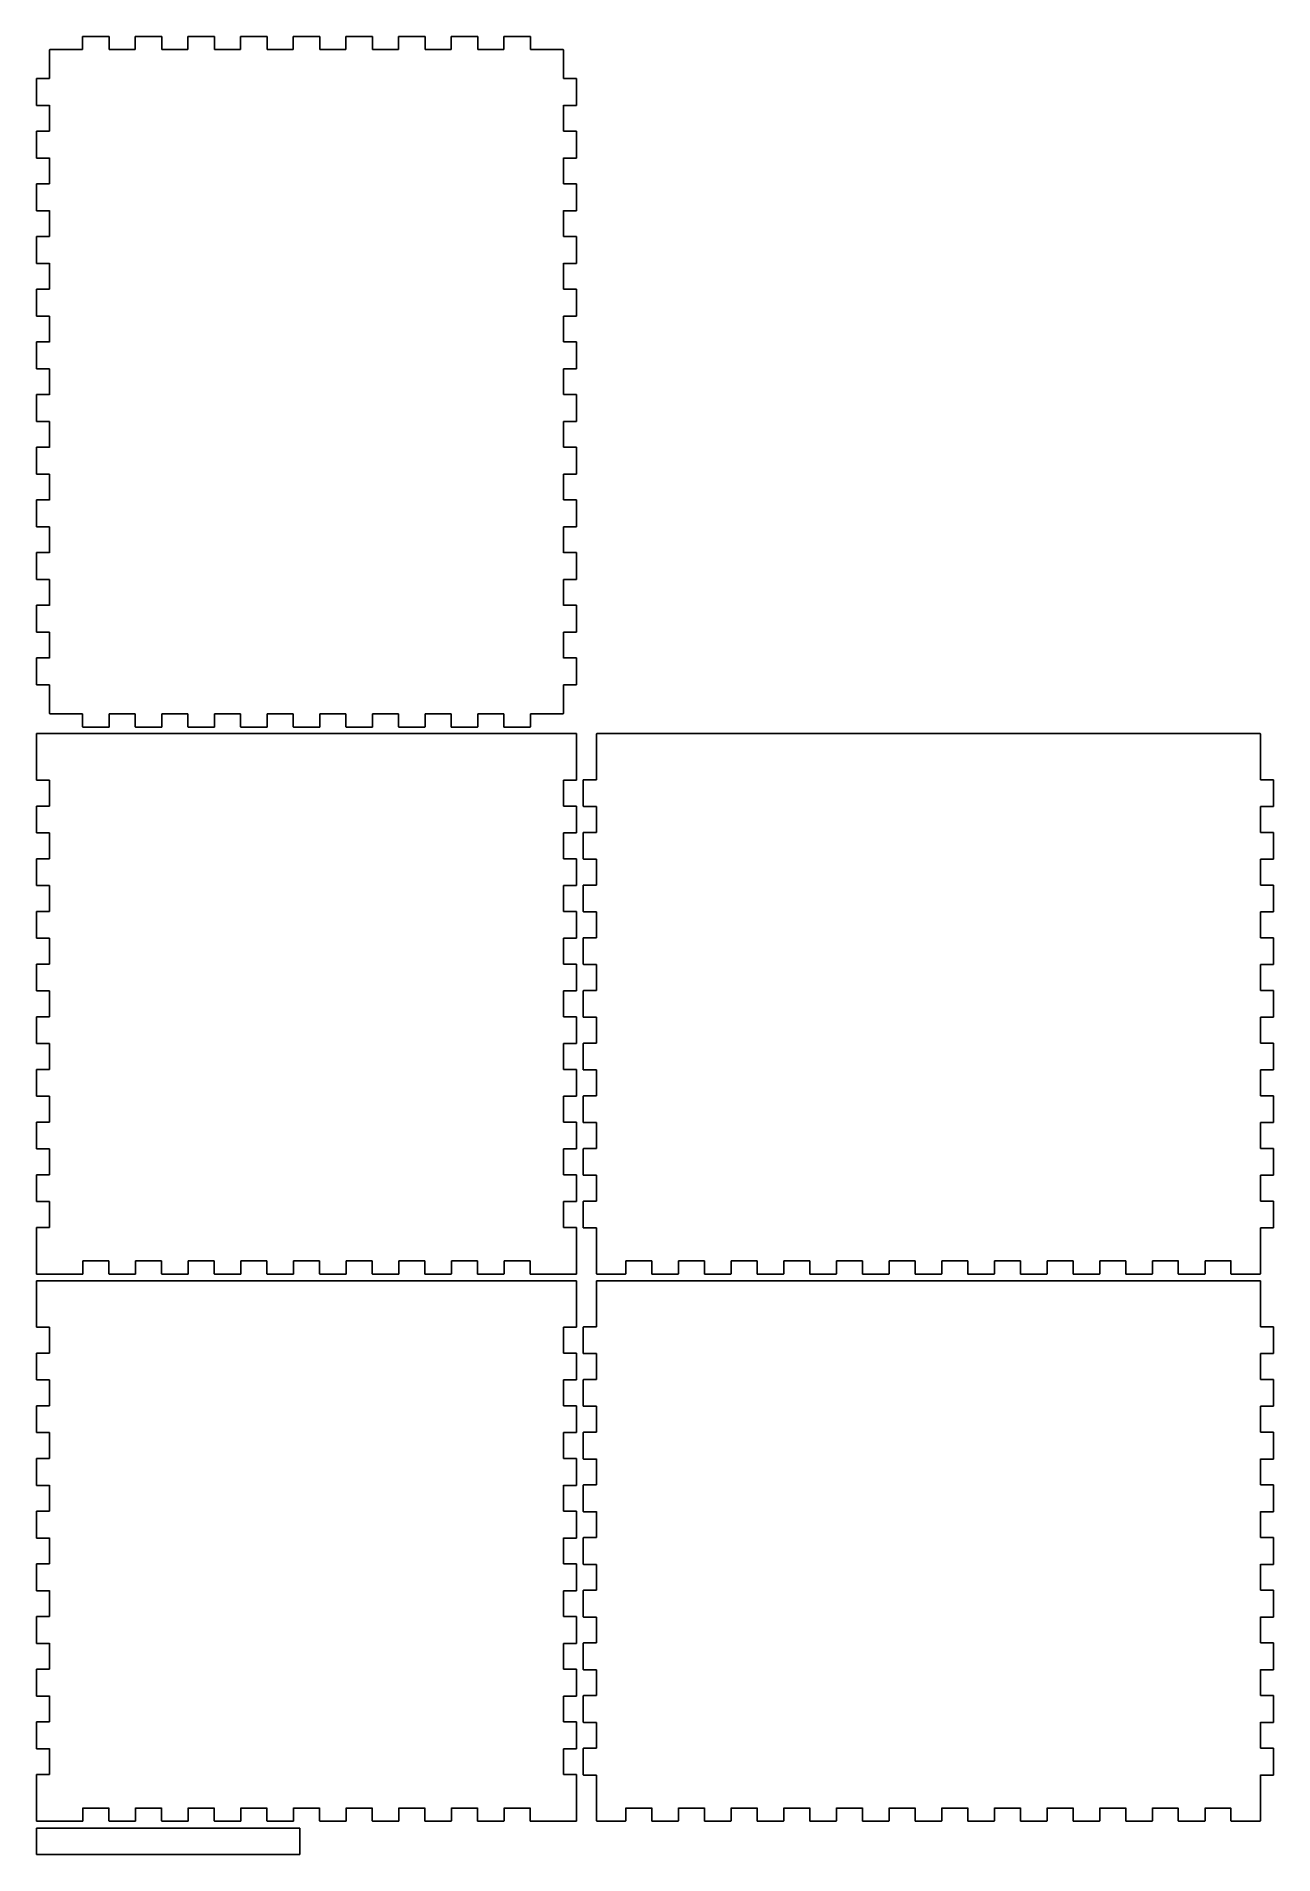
# Model space of a CAD drawing. Extents: x 19 to 489, y 10 to 700.
import ezdxf

# ---------------------------------------------------------------- set-up
doc = ezdxf.new("R2010")
doc.units = 0

msp = doc.modelspace()

# ---------------------------------------------------------------- linework, layer by layer
at = {"layer": 'Layer 1'}
for p, q in [((36.3, 700.3), (36.2, 700.2)), ((36.2, 700.2), (36.2, 695.3)), ((46.3, 700.3), (36.3, 700.3)), ((46.4, 700.2), (46.3, 700.3)), ((46.4, 695.3), (46.4, 700.2)), ((56.3, 700.3), (56.2, 700.2)), ((56.2, 700.2), (56.2, 695.3)), ((66.3, 700.3), (56.3, 700.3)), ((66.4, 700.2), (66.3, 700.3)), ((66.4, 695.3), (66.4, 700.2)), ((76.3, 700.3), (76.2, 700.2)), ((76.2, 700.2), (76.2, 695.3)), ((86.3, 700.3), (76.3, 700.3)), ((86.4, 700.2), (86.3, 700.3)), ((86.4, 695.3), (86.4, 700.2)), ((96.3, 700.3), (96.2, 700.2)), ((96.2, 700.2), (96.2, 695.3)), ((106.3, 700.3), (96.3, 700.3)), ((106.4, 700.2), (106.3, 700.3)), ((106.4, 695.3), (106.4, 700.2)), ((116.3, 700.3), (116.2, 700.2)), ((116.2, 700.2), (116.2, 695.3)), ((126.3, 700.3), (116.3, 700.3)), ((126.4, 700.2), (126.3, 700.3)), ((126.4, 695.3), (126.4, 700.2)), ((136.3, 700.3), (136.2, 700.2)), ((136.2, 700.2), (136.2, 695.3)), ((146.3, 700.3), (136.3, 700.3)), ((146.4, 700.2), (146.3, 700.3)), ((146.4, 695.3), (146.4, 700.2)), ((156.3, 700.3), (156.2, 700.2)), ((156.2, 700.2), (156.2, 695.3)), ((166.3, 700.3), (156.3, 700.3)), ((166.4, 700.2), (166.3, 700.3)), ((166.4, 695.3), (166.4, 700.2)), ((176.3, 700.3), (176.2, 700.2)), ((176.2, 700.2), (176.2, 695.3)), ((186.3, 700.3), (176.3, 700.3)), ((186.4, 700.2), (186.3, 700.3)), ((186.4, 695.3), (186.4, 700.2)), ((196.3, 700.3), (196.2, 700.2)), ((196.2, 700.2), (196.2, 695.3)), ((206.3, 700.3), (196.3, 700.3)), ((206.4, 700.2), (206.3, 700.3)), ((206.4, 695.3), (206.4, 700.2)), ((23.8, 695.3), (23.7, 695.2)), ((23.7, 695.2), (23.7, 684.3)), ((36.2, 695.3), (23.8, 695.3)), ((36.2, 695.3), (36.2, 695.3)), ((46.4, 695.3), (46.3625, 695.2625)), ((46.3625, 695.2625), (46.4, 695.3)), ((56.2, 695.3), (46.4, 695.3)), ((56.2, 695.3), (56.2, 695.3)), ((66.4, 695.3), (66.3625, 695.2625)), ((66.3625, 695.2625), (66.4, 695.3)), ((76.2, 695.3), (66.4, 695.3)), ((76.2, 695.3), (76.2, 695.3)), ((86.4, 695.3), (86.3625, 695.2625)), ((86.3625, 695.2625), (86.4, 695.3)), ((96.2, 695.3), (86.4, 695.3)), ((96.2, 695.3), (96.2, 695.3)), ((106.4, 695.3), (106.3625, 695.2625)), ((106.3625, 695.2625), (106.4, 695.3)), ((116.2, 695.3), (106.4, 695.3)), ((116.2, 695.3), (116.2, 695.3)), ((126.4, 695.3), (126.3625, 695.2625)), ((126.3625, 695.2625), (126.4, 695.3)), ((136.2, 695.3), (126.4, 695.3)), ((136.2, 695.3), (136.2375, 695.2625)), ((136.2375, 695.2625), (136.2, 695.3)), ((156.2, 695.3), (146.4, 695.3)), ((146.4, 695.3), (146.4, 695.3)), ((156.2, 695.3), (156.2375, 695.2625)), ((156.2375, 695.2625), (156.2, 695.3)), ((176.2, 695.3), (166.4, 695.3)), ((166.4, 695.3), (166.4, 695.3)), ((176.2, 695.3), (176.2375, 695.2625)), ((176.2375, 695.2625), (176.2, 695.3)), ((196.2, 695.3), (186.4, 695.3)), ((186.4, 695.3), (186.4, 695.3)), ((196.2, 695.3), (196.2375, 695.2625)), ((196.2375, 695.2625), (196.2, 695.3)), ((218.8, 695.3), (206.4, 695.3)), ((206.4, 695.3), (206.4, 695.3)), ((218.9, 695.2), (218.8, 695.3)), ((218.9, 684.3), (218.9, 695.2)), ((18.8, 684.3), (18.7, 684.2)), ((18.7, 684.2), (18.7, 674.2)), ((23.7, 684.3), (18.8, 684.3)), ((23.7, 684.3), (23.7375, 684.2625)), ((23.7375, 684.2625), (23.7, 684.3)), ((223.8, 684.3), (218.9, 684.3)), ((218.9, 684.3), (218.9, 684.3)), ((223.9, 684.2), (223.8, 684.3)), ((223.9, 674.2), (223.9, 684.2)), ((18.7, 674.2), (18.8, 674.1)), ((18.8, 674.1), (23.7, 674.1)), ((23.7, 674.1), (23.7375, 674.1375)), ((23.7375, 674.1375), (23.7, 674.1)), ((23.7, 674.1), (23.7, 664.3)), ((218.9, 674.1), (218.8625, 674.1375)), ((218.8625, 674.1375), (218.9, 674.1)), ((218.9, 664.3), (218.9, 674.1)), ((218.9, 674.1), (223.8, 674.1)), ((223.8, 674.1), (223.9, 674.2)), ((18.8, 664.3), (18.7, 664.2)), ((18.7, 664.2), (18.7, 654.2)), ((23.7, 664.3), (18.8, 664.3)), ((23.7, 664.3), (23.7375, 664.2625)), ((23.7375, 664.2625), (23.7, 664.3)), ((223.8, 664.3), (218.9, 664.3)), ((218.9, 664.3), (218.9, 664.3)), ((223.9, 664.2), (223.8, 664.3)), ((223.9, 654.2), (223.9, 664.2)), ((18.7, 654.2), (18.8, 654.1)), ((18.8, 654.1), (23.7, 654.1)), ((23.7, 654.1), (23.7375, 654.1375)), ((23.7375, 654.1375), (23.7, 654.1)), ((23.7, 654.1), (23.7, 644.3)), ((218.9, 654.1), (218.8625, 654.1375)), ((218.8625, 654.1375), (218.9, 654.1)), ((218.9, 644.3), (218.9, 654.1)), ((218.9, 654.1), (223.8, 654.1)), ((223.8, 654.1), (223.9, 654.2)), ((18.8, 644.3), (18.7, 644.2)), ((18.7, 644.2), (18.7, 634.2)), ((23.7, 644.3), (18.8, 644.3)), ((23.7, 644.3), (23.7375, 644.2625)), ((23.7375, 644.2625), (23.7, 644.3)), ((223.8, 644.3), (218.9, 644.3)), ((218.9, 644.3), (218.9, 644.3)), ((223.9, 644.2), (223.8, 644.3)), ((223.9, 634.2), (223.9, 644.2)), ((18.7, 634.2), (18.8, 634.1)), ((18.8, 634.1), (23.7, 634.1)), ((23.7, 634.1), (23.7375, 634.1375)), ((23.7375, 634.1375), (23.7, 634.1)), ((23.7, 634.1), (23.7, 624.3)), ((218.9, 634.1), (218.8625, 634.1375)), ((218.8625, 634.1375), (218.9, 634.1)), ((218.9, 624.3), (218.9, 634.1)), ((218.9, 634.1), (223.8, 634.1)), ((223.8, 634.1), (223.9, 634.2)), ((18.8, 624.3), (18.7, 624.2)), ((18.7, 624.2), (18.7, 614.2)), ((23.7, 624.3), (18.8, 624.3)), ((23.7, 624.3), (23.7375, 624.2625)), ((23.7375, 624.2625), (23.7, 624.3)), ((223.8, 624.3), (218.9, 624.3)), ((218.9, 624.3), (218.9, 624.3)), ((223.9, 624.2), (223.8, 624.3)), ((223.9, 614.2), (223.9, 624.2)), ((18.7, 614.2), (18.8, 614.1)), ((18.8, 614.1), (23.7, 614.1)), ((23.7, 614.1), (23.7375, 614.1375)), ((23.7375, 614.1375), (23.7, 614.1)), ((23.7, 614.1), (23.7, 604.3)), ((218.9, 614.1), (218.8625, 614.1375)), ((218.8625, 614.1375), (218.9, 614.1)), ((218.9, 604.3), (218.9, 614.1)), ((218.9, 614.1), (223.8, 614.1)), ((223.8, 614.1), (223.9, 614.2)), ((18.8, 604.3), (18.7, 604.2)), ((18.7, 604.2), (18.7, 594.2)), ((23.7, 604.3), (18.8, 604.3)), ((23.7, 604.3), (23.7375, 604.2625)), ((23.7375, 604.2625), (23.7, 604.3)), ((223.8, 604.3), (218.9, 604.3)), ((218.9, 604.3), (218.9, 604.3)), ((223.9, 604.2), (223.8, 604.3)), ((223.9, 594.2), (223.9, 604.2)), ((18.7, 594.2), (18.8, 594.1)), ((18.8, 594.1), (23.7, 594.1)), ((23.7, 594.1), (23.7375, 594.1375)), ((23.7375, 594.1375), (23.7, 594.1)), ((23.7, 594.1), (23.7, 584.3)), ((218.9, 594.1), (218.8625, 594.1375)), ((218.8625, 594.1375), (218.9, 594.1)), ((218.9, 584.3), (218.9, 594.1)), ((218.9, 594.1), (223.8, 594.1)), ((223.8, 594.1), (223.9, 594.2)), ((18.8, 584.3), (18.7, 584.2)), ((18.7, 584.2), (18.7, 574.2)), ((23.7, 584.3), (18.8, 584.3)), ((23.7, 584.3), (23.7375, 584.2625)), ((23.7375, 584.2625), (23.7, 584.3)), ((223.8, 584.3), (218.9, 584.3)), ((218.9, 584.3), (218.9, 584.3)), ((223.9, 584.2), (223.8, 584.3)), ((223.9, 574.2), (223.9, 584.2)), ((18.7, 574.2), (18.8, 574.1)), ((18.8, 574.1), (23.7, 574.1)), ((23.7, 574.1), (23.7375, 574.1375)), ((23.7375, 574.1375), (23.7, 574.1)), ((23.7, 574.1), (23.7, 564.3)), ((218.9, 574.1), (218.8625, 574.1375)), ((218.8625, 574.1375), (218.9, 574.1)), ((218.9, 564.3), (218.9, 574.1)), ((218.9, 574.1), (223.8, 574.1)), ((223.8, 574.1), (223.9, 574.2)), ((18.8, 564.3), (18.7, 564.2)), ((18.7, 564.2), (18.7, 554.2)), ((23.7, 564.3), (18.8, 564.3)), ((23.7, 564.3), (23.7375, 564.2625)), ((23.7375, 564.2625), (23.7, 564.3)), ((223.8, 564.3), (218.9, 564.3)), ((218.9, 564.3), (218.9, 564.3)), ((223.9, 564.2), (223.8, 564.3)), ((223.9, 554.2), (223.9, 564.2)), ((18.7, 554.2), (18.8, 554.1)), ((18.8, 554.1), (23.7, 554.1)), ((23.7, 554.1), (23.7375, 554.1375)), ((23.7375, 554.1375), (23.7, 554.1)), ((23.7, 554.1), (23.7, 544.3)), ((218.9, 554.1), (218.8625, 554.1375)), ((218.8625, 554.1375), (218.9, 554.1)), ((218.9, 544.3), (218.9, 554.1)), ((218.9, 554.1), (223.8, 554.1)), ((223.8, 554.1), (223.9, 554.2)), ((18.8, 544.3), (18.7, 544.2)), ((18.7, 544.2), (18.7, 534.2)), ((23.7, 544.3), (18.8, 544.3)), ((23.7, 544.3), (23.7375, 544.2625)), ((23.7375, 544.2625), (23.7, 544.3)), ((223.8, 544.3), (218.9, 544.3)), ((218.9, 544.3), (218.9, 544.3)), ((223.9, 544.2), (223.8, 544.3)), ((223.9, 534.2), (223.9, 544.2)), ((18.7, 534.2), (18.8, 534.1)), ((18.8, 534.1), (23.7, 534.1)), ((23.7, 534.1), (23.7375, 534.1375)), ((23.7375, 534.1375), (23.7, 534.1)), ((23.7, 534.1), (23.7, 524.3)), ((218.9, 534.1), (218.8625, 534.1375)), ((218.8625, 534.1375), (218.9, 534.1)), ((218.9, 524.3), (218.9, 534.1)), ((218.9, 534.1), (223.8, 534.1)), ((223.8, 534.1), (223.9, 534.2)), ((18.8, 524.3), (18.7, 524.2)), ((18.7, 524.2), (18.7, 514.2)), ((23.7, 524.3), (18.8, 524.3)), ((23.7, 524.3), (23.7375, 524.2625)), ((23.7375, 524.2625), (23.7, 524.3)), ((223.8, 524.3), (218.9, 524.3)), ((218.9, 524.3), (218.9, 524.3)), ((223.9, 524.2), (223.8, 524.3)), ((223.9, 514.2), (223.9, 524.2)), ((18.7, 514.2), (18.8, 514.1)), ((18.8, 514.1), (23.7, 514.1)), ((23.7, 514.1), (23.7375, 514.1375)), ((23.7375, 514.1375), (23.7, 514.1)), ((23.7, 514.1), (23.7, 504.3)), ((218.9, 514.1), (218.8625, 514.1375)), ((218.8625, 514.1375), (218.9, 514.1)), ((218.9, 504.3), (218.9, 514.1)), ((218.9, 514.1), (223.8, 514.1)), ((223.8, 514.1), (223.9, 514.2)), ((18.8, 504.3), (18.7, 504.2)), ((18.7, 504.2), (18.7, 494.2)), ((23.7, 504.3), (18.8, 504.3)), ((23.7, 504.3), (23.7375, 504.2625)), ((23.7375, 504.2625), (23.7, 504.3)), ((218.9, 504.3), (218.8625, 504.2625)), ((218.8625, 504.2625), (218.9, 504.3)), ((223.8, 504.3), (218.9, 504.3)), ((223.9, 504.2), (223.8, 504.3)), ((223.9, 494.2), (223.9, 504.2)), ((18.7, 494.2), (18.8, 494.1)), ((18.8, 494.1), (23.7, 494.1)), ((23.7, 494.1), (23.7375, 494.1375)), ((23.7375, 494.1375), (23.7, 494.1)), ((23.7, 494.1), (23.7, 484.3)), ((218.9, 484.3), (218.9, 494.1)), ((218.9, 494.1), (218.9, 494.1)), ((218.9, 494.1), (223.8, 494.1)), ((223.8, 494.1), (223.9, 494.2)), ((18.8, 484.3), (18.7, 484.2)), ((18.7, 484.2), (18.7, 474.2)), ((23.7, 484.3), (18.8, 484.3)), ((23.7, 484.3), (23.7375, 484.2625)), ((23.7375, 484.2625), (23.7, 484.3)), ((218.9, 484.3), (218.8625, 484.2625)), ((218.8625, 484.2625), (218.9, 484.3)), ((223.8, 484.3), (218.9, 484.3)), ((223.9, 484.2), (223.8, 484.3)), ((223.9, 474.2), (223.9, 484.2)), ((18.7, 474.2), (18.8, 474.1)), ((18.8, 474.1), (23.7, 474.1)), ((23.7, 474.1), (23.7375, 474.1375)), ((23.7375, 474.1375), (23.7, 474.1)), ((23.7, 474.1), (23.7, 464.3)), ((218.9, 464.3), (218.9, 474.1)), ((218.9, 474.1), (218.9, 474.1)), ((218.9, 474.1), (223.8, 474.1)), ((223.8, 474.1), (223.9, 474.2)), ((18.8, 464.3), (18.7, 464.2)), ((18.7, 464.2), (18.7, 454.2)), ((23.7, 464.3), (18.8, 464.3)), ((23.7, 464.3), (23.7375, 464.2625)), ((23.7375, 464.2625), (23.7, 464.3)), ((218.9, 464.3), (218.8625, 464.2625)), ((218.8625, 464.2625), (218.9, 464.3)), ((223.8, 464.3), (218.9, 464.3)), ((223.9, 464.2), (223.8, 464.3)), ((223.9, 454.2), (223.9, 464.2)), ((18.7, 454.2), (18.8, 454.1)), ((18.8, 454.1), (23.7, 454.1)), ((23.7, 454.1), (23.7375, 454.1375)), ((23.7375, 454.1375), (23.7, 454.1)), ((23.7, 454.1), (23.7, 443.2)), ((218.9, 443.2), (218.9, 454.1)), ((218.9, 454.1), (218.9, 454.1)), ((218.9, 454.1), (223.8, 454.1)), ((223.8, 454.1), (223.9, 454.2)), ((23.7, 443.2), (23.8, 443.1)), ((23.8, 443.1), (36.2, 443.1)), ((23.8, 443.1), (23.8, 443.1)), ((36.2, 443.1), (36.2, 443.1)), ((36.2, 443.1), (36.2, 438.2)), ((46.4, 443.1), (46.3625, 443.1375)), ((46.3625, 443.1375), (46.4, 443.1)), ((46.4, 438.2), (46.4, 443.1)), ((46.4, 443.1), (56.2, 443.1)), ((56.2, 443.1), (56.2, 443.1)), ((56.2, 443.1), (56.2, 438.2)), ((66.4, 443.1), (66.3625, 443.1375)), ((66.3625, 443.1375), (66.4, 443.1)), ((66.4, 438.2), (66.4, 443.1)), ((66.4, 443.1), (76.2, 443.1)), ((76.2, 443.1), (76.2, 443.1)), ((76.2, 443.1), (76.2, 438.2)), ((86.4, 443.1), (86.3625, 443.1375)), ((86.3625, 443.1375), (86.4, 443.1)), ((86.4, 438.2), (86.4, 443.1)), ((86.4, 443.1), (96.2, 443.1)), ((96.2, 443.1), (96.2, 443.1)), ((96.2, 443.1), (96.2, 438.2)), ((106.4, 443.1), (106.3625, 443.1375)), ((106.3625, 443.1375), (106.4, 443.1)), ((106.4, 438.2), (106.4, 443.1)), ((106.4, 443.1), (116.2, 443.1)), ((116.2, 443.1), (116.2, 443.1)), ((116.2, 443.1), (116.2, 438.2)), ((126.4, 443.1), (126.3625, 443.1375)), ((126.3625, 443.1375), (126.4, 443.1)), ((126.4, 438.2), (126.4, 443.1)), ((126.4, 443.1), (136.2, 443.1)), ((136.2, 443.1), (136.2375, 443.1375)), ((136.2375, 443.1375), (136.2, 443.1)), ((136.2, 443.1), (136.2, 438.2)), ((146.4, 438.2), (146.4, 443.1)), ((146.4, 443.1), (146.4, 443.1)), ((146.4, 443.1), (156.2, 443.1)), ((156.2, 443.1), (156.2375, 443.1375)), ((156.2375, 443.1375), (156.2, 443.1)), ((156.2, 443.1), (156.2, 438.2)), ((166.4, 438.2), (166.4, 443.1)), ((166.4, 443.1), (166.4, 443.1)), ((166.4, 443.1), (176.2, 443.1)), ((176.2, 443.1), (176.2375, 443.1375)), ((176.2375, 443.1375), (176.2, 443.1)), ((176.2, 443.1), (176.2, 438.2)), ((186.4, 438.2), (186.4, 443.1)), ((186.4, 443.1), (186.4, 443.1)), ((186.4, 443.1), (196.2, 443.1)), ((196.2, 443.1), (196.2375, 443.1375)), ((196.2375, 443.1375), (196.2, 443.1)), ((196.2, 443.1), (196.2, 438.2)), ((206.4, 438.2), (206.4, 443.1)), ((206.4, 443.1), (206.4, 443.1)), ((206.4, 443.1), (218.8, 443.1)), ((218.8, 443.1), (218.9, 443.2)), ((18.8, 435.6), (18.7, 435.5)), ((18.7, 435.5), (18.7, 418)), ((23.8, 435.6), (18.8, 435.6)), ((218.8, 435.6), (23.8, 435.6)), ((36.2, 438.2), (36.3, 438.1)), ((36.3, 438.1), (46.3, 438.1)), ((46.3, 438.1), (46.4, 438.2)), ((56.2, 438.2), (56.3, 438.1)), ((56.3, 438.1), (66.3, 438.1)), ((66.3, 438.1), (66.4, 438.2)), ((76.2, 438.2), (76.3, 438.1)), ((76.3, 438.1), (86.3, 438.1)), ((86.3, 438.1), (86.4, 438.2)), ((96.2, 438.2), (96.3, 438.1)), ((96.3, 438.1), (106.3, 438.1)), ((106.3, 438.1), (106.4, 438.2)), ((116.2, 438.2), (116.3, 438.1)), ((116.3, 438.1), (126.3, 438.1)), ((126.3, 438.1), (126.4, 438.2)), ((136.2, 438.2), (136.3, 438.1)), ((136.3, 438.1), (146.3, 438.1)), ((146.3, 438.1), (146.4, 438.2)), ((156.2, 438.2), (156.3, 438.1)), ((156.3, 438.1), (166.3, 438.1)), ((166.3, 438.1), (166.4, 438.2)), ((176.2, 438.2), (176.3, 438.1)), ((176.3, 438.1), (186.3, 438.1)), ((186.3, 438.1), (186.4, 438.2)), ((196.2, 438.2), (196.3, 438.1)), ((196.3, 438.1), (206.3, 438.1)), ((206.3, 438.1), (206.4, 438.2)), ((223.8, 435.6), (218.8, 435.6)), ((223.9, 435.5), (223.8, 435.6)), ((223.9, 418), (223.9, 435.5)), ((231.5, 435.6), (231.4, 435.5)), ((231.4, 435.5), (231.4, 418.1)), ((483.5, 435.6), (231.5, 435.6)), ((483.6, 435.5), (483.5, 435.6)), ((483.6, 418.1), (483.6, 435.5)), ((18.7, 418), (18.8, 417.9)), ((18.8, 417.9), (23.7, 417.9)), ((23.7, 417.9), (23.7375, 417.9375)), ((23.7375, 417.9375), (23.7, 417.9)), ((23.7, 417.9), (23.7, 408.1)), ((218.9, 417.9), (218.8625, 417.9375)), ((218.8625, 417.9375), (218.9, 417.9)), ((218.9, 408.1), (218.9, 417.9)), ((218.9, 417.9), (223.8, 417.9)), ((223.8, 417.9), (223.9, 418)), ((226.5, 418.1), (226.4, 418)), ((226.4, 418), (226.4, 408)), ((231.4, 418.1), (226.5, 418.1)), ((231.4, 418.1), (231.4375, 418.0625)), ((231.4375, 418.0625), (231.4, 418.1)), ((483.6, 418.1), (483.5625, 418.0625)), ((483.5625, 418.0625), (483.6, 418.1)), ((488.5, 418.1), (483.6, 418.1)), ((488.6, 418), (488.5, 418.1)), ((488.6, 408), (488.6, 418)), ((18.8, 408.1), (18.7, 408)), ((18.7, 408), (18.7, 398)), ((23.7, 408.1), (18.8, 408.1)), ((23.7, 408.1), (23.7375, 408.0625)), ((23.7375, 408.0625), (23.7, 408.1)), ((218.9, 408.1), (218.8625, 408.0625)), ((218.8625, 408.0625), (218.9, 408.1)), ((223.8, 408.1), (218.9, 408.1)), ((223.9, 408), (223.8, 408.1)), ((223.9, 398), (223.9, 408)), ((226.4, 408), (226.5, 407.9)), ((226.5, 407.9), (231.4, 407.9)), ((231.4, 407.9), (231.4375, 407.9375)), ((231.4375, 407.9375), (231.4, 407.9)), ((231.4, 407.9), (231.4, 398.1)), ((483.6, 407.9), (483.5625, 407.9375)), ((483.5625, 407.9375), (483.6, 407.9)), ((483.6, 398.1), (483.6, 407.9)), ((483.6, 407.9), (488.5, 407.9)), ((488.5, 407.9), (488.6, 408)), ((18.7, 398), (18.8, 397.9)), ((18.8, 397.9), (23.7, 397.9)), ((23.7, 397.9), (23.7375, 397.9375)), ((23.7375, 397.9375), (23.7, 397.9)), ((23.7, 397.9), (23.7, 388.1)), ((218.9, 397.9), (218.8625, 397.9375)), ((218.8625, 397.9375), (218.9, 397.9)), ((218.9, 388.1), (218.9, 397.9)), ((218.9, 397.9), (223.8, 397.9)), ((223.8, 397.9), (223.9, 398)), ((226.5, 398.1), (226.4, 398)), ((226.4, 398), (226.4, 388)), ((231.4, 398.1), (226.5, 398.1)), ((231.4, 398.1), (231.4375, 398.0625)), ((231.4375, 398.0625), (231.4, 398.1)), ((483.6, 398.1), (483.5625, 398.0625)), ((483.5625, 398.0625), (483.6, 398.1)), ((488.5, 398.1), (483.6, 398.1)), ((488.6, 398), (488.5, 398.1)), ((488.6, 388), (488.6, 398)), ((18.8, 388.1), (18.7, 388)), ((18.7, 388), (18.7, 378)), ((23.7, 388.1), (18.8, 388.1)), ((23.7, 388.1), (23.7375, 388.0625)), ((23.7375, 388.0625), (23.7, 388.1)), ((218.9, 388.1), (218.8625, 388.0625)), ((218.8625, 388.0625), (218.9, 388.1)), ((223.8, 388.1), (218.9, 388.1)), ((223.9, 388), (223.8, 388.1)), ((223.9, 378), (223.9, 388)), ((226.4, 388), (226.5, 387.9)), ((226.5, 387.9), (231.4, 387.9)), ((231.4, 387.9), (231.4375, 387.9375)), ((231.4375, 387.9375), (231.4, 387.9)), ((231.4, 387.9), (231.4, 378.1)), ((483.6, 387.9), (483.5625, 387.9375)), ((483.5625, 387.9375), (483.6, 387.9)), ((483.6, 378.1), (483.6, 387.9)), ((483.6, 387.9), (488.5, 387.9)), ((488.5, 387.9), (488.6, 388)), ((18.7, 378), (18.8, 377.9)), ((18.8, 377.9), (23.7, 377.9)), ((23.7, 377.9), (23.7375, 377.9375)), ((23.7375, 377.9375), (23.7, 377.9)), ((23.7, 377.9), (23.7, 368.1)), ((218.9, 377.9), (218.8625, 377.9375)), ((218.8625, 377.9375), (218.9, 377.9)), ((218.9, 368.1), (218.9, 377.9)), ((218.9, 377.9), (223.8, 377.9)), ((223.8, 377.9), (223.9, 378)), ((226.5, 378.1), (226.4, 378)), ((226.4, 378), (226.4, 368)), ((231.4, 378.1), (226.5, 378.1)), ((231.4, 378.1), (231.4375, 378.0625)), ((231.4375, 378.0625), (231.4, 378.1)), ((483.6, 378.1), (483.5625, 378.0625)), ((483.5625, 378.0625), (483.6, 378.1)), ((488.5, 378.1), (483.6, 378.1)), ((488.6, 378), (488.5, 378.1)), ((488.6, 368), (488.6, 378)), ((18.8, 368.1), (18.7, 368)), ((18.7, 368), (18.7, 358)), ((23.7, 368.1), (18.8, 368.1)), ((23.7, 368.1), (23.7375, 368.0625)), ((23.7375, 368.0625), (23.7, 368.1)), ((218.9, 368.1), (218.8625, 368.0625)), ((218.8625, 368.0625), (218.9, 368.1)), ((223.8, 368.1), (218.9, 368.1)), ((223.9, 368), (223.8, 368.1)), ((223.9, 358), (223.9, 368)), ((226.4, 368), (226.5, 367.9)), ((226.5, 367.9), (231.4, 367.9)), ((231.4, 367.9), (231.4375, 367.9375)), ((231.4375, 367.9375), (231.4, 367.9)), ((231.4, 367.9), (231.4, 358.1)), ((483.6, 367.9), (483.5625, 367.9375)), ((483.5625, 367.9375), (483.6, 367.9)), ((483.6, 358.1), (483.6, 367.9)), ((483.6, 367.9), (488.5, 367.9)), ((488.5, 367.9), (488.6, 368)), ((18.7, 358), (18.8, 357.9)), ((18.8, 357.9), (23.7, 357.9)), ((23.7, 357.9), (23.7375, 357.9375)), ((23.7375, 357.9375), (23.7, 357.9)), ((23.7, 357.9), (23.7, 348.1)), ((218.9, 357.9), (218.8625, 357.9375)), ((218.8625, 357.9375), (218.9, 357.9)), ((218.9, 348.1), (218.9, 357.9)), ((218.9, 357.9), (223.8, 357.9)), ((223.8, 357.9), (223.9, 358)), ((226.5, 358.1), (226.4, 358)), ((226.4, 358), (226.4, 348)), ((231.4, 358.1), (226.5, 358.1)), ((231.4, 358.1), (231.4375, 358.0625)), ((231.4375, 358.0625), (231.4, 358.1)), ((483.6, 358.1), (483.5625, 358.0625)), ((483.5625, 358.0625), (483.6, 358.1)), ((488.5, 358.1), (483.6, 358.1)), ((488.6, 358), (488.5, 358.1)), ((488.6, 348), (488.6, 358)), ((18.8, 348.1), (18.7, 348)), ((18.7, 348), (18.7, 338)), ((23.7, 348.1), (18.8, 348.1)), ((23.7, 348.1), (23.7375, 348.0625)), ((23.7375, 348.0625), (23.7, 348.1)), ((218.9, 348.1), (218.8625, 348.0625)), ((218.8625, 348.0625), (218.9, 348.1)), ((223.8, 348.1), (218.9, 348.1)), ((223.9, 348), (223.8, 348.1)), ((223.9, 338), (223.9, 348)), ((226.4, 348), (226.5, 347.9)), ((226.5, 347.9), (231.4, 347.9)), ((231.4, 347.9), (231.4375, 347.9375)), ((231.4375, 347.9375), (231.4, 347.9)), ((231.4, 347.9), (231.4, 338.1)), ((483.6, 347.9), (483.5625, 347.9375)), ((483.5625, 347.9375), (483.6, 347.9)), ((483.6, 338.1), (483.6, 347.9)), ((483.6, 347.9), (488.5, 347.9)), ((488.5, 347.9), (488.6, 348)), ((18.7, 338), (18.8, 337.9)), ((18.8, 337.9), (23.7, 337.9)), ((23.7, 337.9), (23.7375, 337.9375)), ((23.7375, 337.9375), (23.7, 337.9)), ((23.7, 337.9), (23.7, 328.1)), ((218.9, 337.9), (218.8625, 337.9375)), ((218.8625, 337.9375), (218.9, 337.9)), ((218.9, 328.1), (218.9, 337.9)), ((218.9, 337.9), (223.8, 337.9)), ((223.8, 337.9), (223.9, 338)), ((226.5, 338.1), (226.4, 338)), ((226.4, 338), (226.4, 328)), ((231.4, 338.1), (226.5, 338.1)), ((231.4, 338.1), (231.4375, 338.0625)), ((231.4375, 338.0625), (231.4, 338.1)), ((483.6, 338.1), (483.5625, 338.0625)), ((483.5625, 338.0625), (483.6, 338.1)), ((488.5, 338.1), (483.6, 338.1)), ((488.6, 338), (488.5, 338.1)), ((488.6, 328), (488.6, 338)), ((18.8, 328.1), (18.7, 328)), ((18.7, 328), (18.7, 318)), ((23.7, 328.1), (18.8, 328.1)), ((23.7, 328.1), (23.7375, 328.0625)), ((23.7375, 328.0625), (23.7, 328.1)), ((218.9, 328.1), (218.8625, 328.0625)), ((218.8625, 328.0625), (218.9, 328.1)), ((223.8, 328.1), (218.9, 328.1)), ((223.9, 328), (223.8, 328.1)), ((223.9, 318), (223.9, 328)), ((226.4, 328), (226.5, 327.9)), ((226.5, 327.9), (231.4, 327.9)), ((231.4, 327.9), (231.4375, 327.9375)), ((231.4375, 327.9375), (231.4, 327.9)), ((231.4, 327.9), (231.4, 318.1)), ((483.6, 327.9), (483.5625, 327.9375)), ((483.5625, 327.9375), (483.6, 327.9)), ((483.6, 318.1), (483.6, 327.9)), ((483.6, 327.9), (488.5, 327.9)), ((488.5, 327.9), (488.6, 328)), ((18.7, 318), (18.8, 317.9)), ((18.8, 317.9), (23.7, 317.9)), ((23.7, 317.9), (23.7375, 317.9375)), ((23.7375, 317.9375), (23.7, 317.9)), ((23.7, 317.9), (23.7, 308.1)), ((218.9, 317.9), (218.8625, 317.9375)), ((218.8625, 317.9375), (218.9, 317.9)), ((218.9, 308.1), (218.9, 317.9)), ((218.9, 317.9), (223.8, 317.9)), ((223.8, 317.9), (223.9, 318)), ((226.5, 318.1), (226.4, 318)), ((226.4, 318), (226.4, 308)), ((231.4, 318.1), (226.5, 318.1)), ((231.4, 318.1), (231.4375, 318.0625)), ((231.4375, 318.0625), (231.4, 318.1)), ((483.6, 318.1), (483.5625, 318.0625)), ((483.5625, 318.0625), (483.6, 318.1)), ((488.5, 318.1), (483.6, 318.1)), ((488.6, 318), (488.5, 318.1)), ((488.6, 308), (488.6, 318)), ((18.8, 308.1), (18.7, 308)), ((18.7, 308), (18.7, 298)), ((23.7, 308.1), (18.8, 308.1)), ((23.7, 308.1), (23.7375, 308.0625)), ((23.7375, 308.0625), (23.7, 308.1)), ((218.9, 308.1), (218.8625, 308.0625)), ((218.8625, 308.0625), (218.9, 308.1)), ((223.8, 308.1), (218.9, 308.1)), ((223.9, 308), (223.8, 308.1)), ((223.9, 298), (223.9, 308)), ((226.4, 308), (226.5, 307.9)), ((226.5, 307.9), (231.4, 307.9)), ((231.4, 307.9), (231.4375, 307.9375)), ((231.4375, 307.9375), (231.4, 307.9)), ((231.4, 307.9), (231.4, 298.1)), ((483.6, 307.9), (483.5625, 307.9375)), ((483.5625, 307.9375), (483.6, 307.9)), ((483.6, 298.1), (483.6, 307.9)), ((483.6, 307.9), (488.5, 307.9)), ((488.5, 307.9), (488.6, 308)), ((18.7, 298), (18.8, 297.9)), ((18.8, 297.9), (23.7, 297.9)), ((23.7, 297.9), (23.7375, 297.9375)), ((23.7375, 297.9375), (23.7, 297.9)), ((23.7, 297.9), (23.7, 288.1)), ((218.9, 297.9), (218.8625, 297.9375)), ((218.8625, 297.9375), (218.9, 297.9)), ((218.9, 288.1), (218.9, 297.9)), ((218.9, 297.9), (223.8, 297.9)), ((223.8, 297.9), (223.9, 298)), ((226.5, 298.1), (226.4, 298)), ((226.4, 298), (226.4, 288)), ((231.4, 298.1), (226.5, 298.1)), ((231.4, 298.1), (231.4375, 298.0625)), ((231.4375, 298.0625), (231.4, 298.1)), ((483.6, 298.1), (483.5625, 298.0625)), ((483.5625, 298.0625), (483.6, 298.1)), ((488.5, 298.1), (483.6, 298.1)), ((488.6, 298), (488.5, 298.1)), ((488.6, 288), (488.6, 298)), ((18.8, 288.1), (18.7, 288)), ((18.7, 288), (18.7, 278)), ((23.7, 288.1), (18.8, 288.1)), ((23.7, 288.1), (23.7375, 288.0625)), ((23.7375, 288.0625), (23.7, 288.1)), ((218.9, 288.1), (218.8625, 288.0625)), ((218.8625, 288.0625), (218.9, 288.1)), ((223.8, 288.1), (218.9, 288.1)), ((223.9, 288), (223.8, 288.1)), ((223.9, 278), (223.9, 288)), ((226.4, 288), (226.5, 287.9)), ((226.5, 287.9), (231.4, 287.9)), ((231.4, 287.9), (231.4375, 287.9375)), ((231.4375, 287.9375), (231.4, 287.9)), ((231.4, 287.9), (231.4, 278.1)), ((483.6, 287.9), (483.5625, 287.9375)), ((483.5625, 287.9375), (483.6, 287.9)), ((483.6, 278.1), (483.6, 287.9)), ((483.6, 287.9), (488.5, 287.9)), ((488.5, 287.9), (488.6, 288)), ((18.7, 278), (18.8, 277.9)), ((18.8, 277.9), (23.7, 277.9)), ((23.7, 277.9), (23.7375, 277.9375)), ((23.7375, 277.9375), (23.7, 277.9)), ((23.7, 277.9), (23.7, 268.1)), ((218.9, 277.9), (218.8625, 277.9375)), ((218.8625, 277.9375), (218.9, 277.9)), ((218.9, 268.1), (218.9, 277.9)), ((218.9, 277.9), (223.8, 277.9)), ((223.8, 277.9), (223.9, 278)), ((226.5, 278.1), (226.4, 278)), ((226.4, 278), (226.4, 268)), ((231.4, 278.1), (226.5, 278.1)), ((231.4, 278.1), (231.4375, 278.0625)), ((231.4375, 278.0625), (231.4, 278.1)), ((483.6, 278.1), (483.5625, 278.0625)), ((483.5625, 278.0625), (483.6, 278.1)), ((488.5, 278.1), (483.6, 278.1)), ((488.6, 278), (488.5, 278.1)), ((488.6, 268), (488.6, 278)), ((18.8, 268.1), (18.7, 268)), ((18.7, 268), (18.7, 258)), ((23.7, 268.1), (18.8, 268.1)), ((23.7, 268.1), (23.7375, 268.0625)), ((23.7375, 268.0625), (23.7, 268.1)), ((218.9, 268.1), (218.8625, 268.0625)), ((218.8625, 268.0625), (218.9, 268.1)), ((223.8, 268.1), (218.9, 268.1)), ((223.9, 268), (223.8, 268.1)), ((223.9, 258), (223.9, 268)), ((226.4, 268), (226.5, 267.9)), ((226.5, 267.9), (231.4, 267.9)), ((231.4, 267.9), (231.4375, 267.9375)), ((231.4375, 267.9375), (231.4, 267.9)), ((231.4, 267.9), (231.4, 258.1)), ((483.6, 267.9), (483.5625, 267.9375)), ((483.5625, 267.9375), (483.6, 267.9)), ((483.6, 258.1), (483.6, 267.9)), ((483.6, 267.9), (488.5, 267.9)), ((488.5, 267.9), (488.6, 268)), ((18.7, 258), (18.8, 257.9)), ((18.8, 257.9), (23.7, 257.9)), ((23.7, 257.9), (23.7375, 257.9375)), ((23.7375, 257.9375), (23.7, 257.9)), ((23.7, 257.9), (23.7, 248.1)), ((218.9, 257.9), (218.8625, 257.9375)), ((218.8625, 257.9375), (218.9, 257.9)), ((218.9, 248.1), (218.9, 257.9)), ((218.9, 257.9), (223.8, 257.9)), ((223.8, 257.9), (223.9, 258)), ((226.5, 258.1), (226.4, 258)), ((226.4, 258), (226.4, 248)), ((231.4, 258.1), (226.5, 258.1)), ((231.4, 258.1), (231.4375, 258.0625)), ((231.4375, 258.0625), (231.4, 258.1)), ((483.6, 258.1), (483.5625, 258.0625)), ((483.5625, 258.0625), (483.6, 258.1)), ((488.5, 258.1), (483.6, 258.1)), ((488.6, 258), (488.5, 258.1)), ((488.6, 248), (488.6, 258)), ((18.8, 248.1), (18.7, 248)), ((18.7, 248), (18.7, 230.5)), ((23.7, 248.1), (18.8, 248.1)), ((23.7, 248.1), (23.7375, 248.0625)), ((23.7375, 248.0625), (23.7, 248.1)), ((223.8, 248.1), (218.9, 248.1)), ((218.9, 248.1), (218.9, 248.1)), ((223.9, 248), (223.8, 248.1)), ((223.9, 230.5), (223.9, 248)), ((226.4, 248), (226.5, 247.9)), ((226.5, 247.9), (231.4, 247.9)), ((231.4, 247.9), (231.4, 247.9)), ((231.4, 247.9), (231.4, 230.5)), ((483.6, 247.9), (483.5625, 247.9375)), ((483.5625, 247.9375), (483.6, 247.9)), ((483.6, 230.5), (483.6, 247.9)), ((483.6, 247.9), (488.5, 247.9)), ((488.5, 247.9), (488.6, 248)), ((36.4, 235.4), (36.3625, 235.4375)), ((36.3625, 235.4375), (36.4, 235.4)), ((36.4, 230.5), (36.4, 235.4)), ((36.4, 235.4), (46.2, 235.4)), ((46.2, 235.4), (46.2, 235.4)), ((46.2, 235.4), (46.2, 230.5)), ((56.4, 235.4), (56.3625, 235.4375)), ((56.3625, 235.4375), (56.4, 235.4)), ((56.4, 230.5), (56.4, 235.4)), ((56.4, 235.4), (66.2, 235.4)), ((66.2, 235.4), (66.2, 235.4)), ((66.2, 235.4), (66.2, 230.5)), ((76.4, 235.4), (76.3625, 235.4375)), ((76.3625, 235.4375), (76.4, 235.4)), ((76.4, 230.5), (76.4, 235.4)), ((76.4, 235.4), (86.2, 235.4)), ((86.2, 235.4), (86.2, 235.4)), ((86.2, 235.4), (86.2, 230.5)), ((96.4, 235.4), (96.3625, 235.4375)), ((96.3625, 235.4375), (96.4, 235.4)), ((96.4, 230.5), (96.4, 235.4)), ((96.4, 235.4), (106.2, 235.4)), ((106.2, 235.4), (106.2, 235.4)), ((106.2, 235.4), (106.2, 230.5)), ((116.4, 235.4), (116.3625, 235.4375)), ((116.3625, 235.4375), (116.4, 235.4)), ((116.4, 230.5), (116.4, 235.4)), ((116.4, 235.4), (126.2, 235.4)), ((126.2, 235.4), (126.2, 235.4)), ((126.2, 235.4), (126.2, 230.5)), ((136.4, 230.5), (136.4, 235.4)), ((136.4, 235.4), (136.4, 235.4)), ((136.4, 235.4), (146.2, 235.4)), ((146.2, 235.4), (146.2375, 235.4375)), ((146.2375, 235.4375), (146.2, 235.4)), ((146.2, 235.4), (146.2, 230.5)), ((156.4, 230.5), (156.4, 235.4)), ((156.4, 235.4), (156.4, 235.4)), ((156.4, 235.4), (166.2, 235.4)), ((166.2, 235.4), (166.2375, 235.4375)), ((166.2375, 235.4375), (166.2, 235.4)), ((166.2, 235.4), (166.2, 230.5)), ((176.4, 230.5), (176.4, 235.4)), ((176.4, 235.4), (176.4, 235.4)), ((176.4, 235.4), (186.2, 235.4)), ((186.2, 235.4), (186.2375, 235.4375)), ((186.2375, 235.4375), (186.2, 235.4)), ((186.2, 235.4), (186.2, 230.5)), ((196.4, 230.5), (196.4, 235.4)), ((196.4, 235.4), (196.4, 235.4)), ((196.4, 235.4), (206.2, 235.4)), ((206.2, 235.4), (206.2375, 235.4375)), ((206.2375, 235.4375), (206.2, 235.4)), ((206.2, 235.4), (206.2, 230.5)), ((242.6, 230.5), (242.6, 235.4)), ((242.6, 235.4), (242.6, 235.4)), ((242.6, 235.4), (252.4, 235.4)), ((252.4, 235.4), (252.4, 235.4)), ((252.4, 235.4), (252.4, 230.5)), ((262.6, 235.4), (262.5625, 235.4375)), ((262.5625, 235.4375), (262.6, 235.4)), ((262.6, 230.5), (262.6, 235.4)), ((262.6, 235.4), (272.4, 235.4)), ((272.4, 235.4), (272.4375, 235.4375)), ((272.4375, 235.4375), (272.4, 235.4)), ((272.4, 235.4), (272.4, 230.5)), ((282.6, 235.4), (282.5625, 235.4375)), ((282.5625, 235.4375), (282.6, 235.4)), ((282.6, 230.5), (282.6, 235.4)), ((282.6, 235.4), (292.4, 235.4)), ((292.4, 235.4), (292.4375, 235.4375)), ((292.4375, 235.4375), (292.4, 235.4)), ((292.4, 235.4), (292.4, 230.5)), ((302.6, 235.4), (302.5625, 235.4375)), ((302.5625, 235.4375), (302.6, 235.4)), ((302.6, 230.5), (302.6, 235.4)), ((302.6, 235.4), (312.4, 235.4)), ((312.4, 235.4), (312.4375, 235.4375)), ((312.4375, 235.4375), (312.4, 235.4)), ((312.4, 235.4), (312.4, 230.5)), ((322.6, 235.4), (322.5625, 235.4375)), ((322.5625, 235.4375), (322.6, 235.4)), ((322.6, 230.5), (322.6, 235.4)), ((322.6, 235.4), (332.4, 235.4)), ((332.4, 235.4), (332.4375, 235.4375)), ((332.4375, 235.4375), (332.4, 235.4)), ((332.4, 235.4), (332.4, 230.5)), ((342.6, 235.4), (342.5625, 235.4375)), ((342.5625, 235.4375), (342.6, 235.4)), ((342.6, 230.5), (342.6, 235.4)), ((342.6, 235.4), (352.4, 235.4)), ((352.4, 235.4), (352.4375, 235.4375)), ((352.4375, 235.4375), (352.4, 235.4)), ((352.4, 235.4), (352.4, 230.5)), ((362.6, 235.4), (362.5625, 235.4375)), ((362.5625, 235.4375), (362.6, 235.4)), ((362.6, 230.5), (362.6, 235.4)), ((362.6, 235.4), (372.4, 235.4)), ((372.4, 235.4), (372.4375, 235.4375)), ((372.4375, 235.4375), (372.4, 235.4)), ((372.4, 235.4), (372.4, 230.5)), ((382.6, 235.4), (382.5625, 235.4375)), ((382.5625, 235.4375), (382.6, 235.4)), ((382.6, 230.5), (382.6, 235.4)), ((382.6, 235.4), (392.4, 235.4)), ((392.4, 235.4), (392.4375, 235.4375)), ((392.4375, 235.4375), (392.4, 235.4)), ((392.4, 235.4), (392.4, 230.5)), ((402.6, 235.4), (402.5625, 235.4375)), ((402.5625, 235.4375), (402.6, 235.4)), ((402.6, 230.5), (402.6, 235.4)), ((402.6, 235.4), (412.4, 235.4)), ((412.4, 235.4), (412.4375, 235.4375)), ((412.4375, 235.4375), (412.4, 235.4)), ((412.4, 235.4), (412.4, 230.5)), ((422.6, 235.4), (422.5625, 235.4375)), ((422.5625, 235.4375), (422.6, 235.4)), ((422.6, 230.5), (422.6, 235.4)), ((422.6, 235.4), (432.4, 235.4)), ((432.4, 235.4), (432.4375, 235.4375)), ((432.4375, 235.4375), (432.4, 235.4)), ((432.4, 235.4), (432.4, 230.5)), ((442.6, 235.4), (442.5625, 235.4375)), ((442.5625, 235.4375), (442.6, 235.4)), ((442.6, 230.5), (442.6, 235.4)), ((442.6, 235.4), (452.4, 235.4)), ((452.4, 235.4), (452.4375, 235.4375)), ((452.4375, 235.4375), (452.4, 235.4)), ((452.4, 235.4), (452.4, 230.5)), ((462.6, 235.4), (462.5625, 235.4375)), ((462.5625, 235.4375), (462.6, 235.4)), ((462.6, 230.5), (462.6, 235.4)), ((462.6, 235.4), (472.4, 235.4)), ((472.4, 235.4), (472.4375, 235.4375)), ((472.4375, 235.4375), (472.4, 235.4)), ((472.4, 235.4), (472.4, 230.5)), ((18.7, 230.5), (18.8, 230.4)), ((18.8, 227.9), (18.7, 227.8)), ((18.7, 227.8), (18.7, 210.3)), ((18.8, 230.4), (23.8, 230.4)), ((23.8, 227.9), (18.8, 227.9)), ((23.8, 230.4), (36.3, 230.4)), ((23.8, 230.4), (23.8, 230.4)), ((218.8, 227.9), (23.8, 227.9)), ((36.3, 230.4), (36.4, 230.5)), ((46.2, 230.5), (46.3, 230.4)), ((46.3, 230.4), (56.3, 230.4)), ((56.3, 230.4), (56.4, 230.5)), ((66.2, 230.5), (66.3, 230.4)), ((66.3, 230.4), (76.3, 230.4)), ((76.3, 230.4), (76.4, 230.5)), ((86.2, 230.5), (86.3, 230.4)), ((86.3, 230.4), (96.3, 230.4)), ((96.3, 230.4), (96.4, 230.5)), ((106.2, 230.5), (106.3, 230.4)), ((106.3, 230.4), (116.3, 230.4)), ((116.3, 230.4), (116.4, 230.5)), ((126.2, 230.5), (126.3, 230.4)), ((126.3, 230.4), (136.3, 230.4)), ((136.3, 230.4), (136.4, 230.5)), ((146.2, 230.5), (146.3, 230.4)), ((146.3, 230.4), (156.3, 230.4)), ((156.3, 230.4), (156.4, 230.5)), ((166.2, 230.5), (166.3, 230.4)), ((166.3, 230.4), (176.3, 230.4)), ((176.3, 230.4), (176.4, 230.5)), ((186.2, 230.5), (186.3, 230.4)), ((186.3, 230.4), (196.3, 230.4)), ((196.3, 230.4), (196.4, 230.5)), ((206.2, 230.5), (206.3, 230.4)), ((206.3, 230.4), (218.8, 230.4)), ((218.8, 230.4), (223.8, 230.4)), ((223.8, 227.9), (218.8, 227.9)), ((223.8, 230.4), (223.9, 230.5)), ((223.9, 227.8), (223.8, 227.9)), ((223.9, 210.3), (223.9, 227.8)), ((231.4, 230.5), (231.5, 230.4)), ((231.5, 227.9), (231.4, 227.8)), ((231.4, 227.8), (231.4, 210.4)), ((231.5, 230.4), (242.5, 230.4)), ((231.5, 230.4), (231.5, 230.4)), ((483.5, 227.9), (231.5, 227.9)), ((242.5, 230.4), (242.6, 230.5)), ((252.4, 230.5), (252.5, 230.4)), ((252.5, 230.4), (262.5, 230.4)), ((262.5, 230.4), (262.6, 230.5)), ((272.4, 230.5), (272.5, 230.4)), ((272.5, 230.4), (282.5, 230.4)), ((282.5, 230.4), (282.6, 230.5)), ((292.4, 230.5), (292.5, 230.4)), ((292.5, 230.4), (302.5, 230.4)), ((302.5, 230.4), (302.6, 230.5)), ((312.4, 230.5), (312.5, 230.4)), ((312.5, 230.4), (322.5, 230.4)), ((322.5, 230.4), (322.6, 230.5)), ((332.4, 230.5), (332.5, 230.4)), ((332.5, 230.4), (342.5, 230.4)), ((342.5, 230.4), (342.6, 230.5)), ((352.4, 230.5), (352.5, 230.4)), ((352.5, 230.4), (362.5, 230.4)), ((362.5, 230.4), (362.6, 230.5)), ((372.4, 230.5), (372.5, 230.4)), ((372.5, 230.4), (382.5, 230.4)), ((382.5, 230.4), (382.6, 230.5)), ((392.4, 230.5), (392.5, 230.4)), ((392.5, 230.4), (402.5, 230.4)), ((402.5, 230.4), (402.6, 230.5)), ((412.4, 230.5), (412.5, 230.4)), ((412.5, 230.4), (422.5, 230.4)), ((422.5, 230.4), (422.6, 230.5)), ((432.4, 230.5), (432.5, 230.4)), ((432.5, 230.4), (442.5, 230.4)), ((442.5, 230.4), (442.6, 230.5)), ((452.4, 230.5), (452.5, 230.4)), ((452.5, 230.4), (462.5, 230.4)), ((462.5, 230.4), (462.6, 230.5)), ((472.4, 230.5), (472.5, 230.4)), ((472.5, 230.4), (483.5, 230.4)), ((483.5, 230.4), (483.6, 230.5)), ((483.6, 227.8), (483.5, 227.9)), ((483.6, 210.4), (483.6, 227.8)), ((18.7, 210.3), (18.8, 210.2)), ((18.8, 210.2), (23.7, 210.2)), ((23.7, 210.2), (23.7375, 210.2375)), ((23.7375, 210.2375), (23.7, 210.2)), ((23.7, 210.2), (23.7, 200.4)), ((218.9, 210.2), (218.8625, 210.2375)), ((218.8625, 210.2375), (218.9, 210.2)), ((218.9, 200.4), (218.9, 210.2)), ((218.9, 210.2), (223.8, 210.2)), ((223.8, 210.2), (223.9, 210.3)), ((226.5, 210.4), (226.4, 210.3)), ((226.4, 210.3), (226.4, 200.3)), ((231.4, 210.4), (226.5, 210.4)), ((231.4, 210.4), (231.4, 210.4)), ((483.6, 210.4), (483.5625, 210.3625)), ((483.5625, 210.3625), (483.6, 210.4)), ((488.5, 210.4), (483.6, 210.4)), ((488.6, 210.3), (488.5, 210.4)), ((488.6, 200.3), (488.6, 210.3)), ((18.8, 200.4), (18.7, 200.3)), ((18.7, 200.3), (18.7, 190.3)), ((23.7, 200.4), (18.8, 200.4)), ((23.7, 200.4), (23.7375, 200.3625)), ((23.7375, 200.3625), (23.7, 200.4)), ((223.8, 200.4), (218.9, 200.4)), ((218.9, 200.4), (218.9, 200.4)), ((223.9, 200.3), (223.8, 200.4)), ((223.9, 190.3), (223.9, 200.3)), ((226.4, 200.3), (226.5, 200.2)), ((226.5, 200.2), (231.4, 200.2)), ((231.4, 200.2), (231.4375, 200.2375)), ((231.4375, 200.2375), (231.4, 200.2)), ((231.4, 200.2), (231.4, 190.4)), ((483.6, 200.2), (483.5625, 200.2375)), ((483.5625, 200.2375), (483.6, 200.2)), ((483.6, 190.4), (483.6, 200.2)), ((483.6, 200.2), (488.5, 200.2)), ((488.5, 200.2), (488.6, 200.3)), ((18.7, 190.3), (18.8, 190.2)), ((18.8, 190.2), (23.7, 190.2)), ((23.7, 190.2), (23.7375, 190.2375)), ((23.7375, 190.2375), (23.7, 190.2)), ((23.7, 190.2), (23.7, 180.4)), ((218.9, 190.2), (218.8625, 190.2375)), ((218.8625, 190.2375), (218.9, 190.2)), ((218.9, 180.4), (218.9, 190.2)), ((218.9, 190.2), (223.8, 190.2)), ((223.8, 190.2), (223.9, 190.3)), ((226.5, 190.4), (226.4, 190.3)), ((226.4, 190.3), (226.4, 180.3)), ((231.4, 190.4), (226.5, 190.4)), ((231.4, 190.4), (231.4, 190.4)), ((483.6, 190.4), (483.5625, 190.3625)), ((483.5625, 190.3625), (483.6, 190.4)), ((488.5, 190.4), (483.6, 190.4)), ((488.6, 190.3), (488.5, 190.4)), ((488.6, 180.3), (488.6, 190.3)), ((18.8, 180.4), (18.7, 180.3)), ((18.7, 180.3), (18.7, 170.3)), ((23.7, 180.4), (18.8, 180.4)), ((23.7, 180.4), (23.7375, 180.3625)), ((23.7375, 180.3625), (23.7, 180.4)), ((223.8, 180.4), (218.9, 180.4)), ((218.9, 180.4), (218.9, 180.4)), ((223.9, 180.3), (223.8, 180.4)), ((223.9, 170.3), (223.9, 180.3)), ((226.4, 180.3), (226.5, 180.2)), ((226.5, 180.2), (231.4, 180.2)), ((231.4, 180.2), (231.4375, 180.2375)), ((231.4375, 180.2375), (231.4, 180.2)), ((231.4, 180.2), (231.4, 170.4)), ((483.6, 180.2), (483.5625, 180.2375)), ((483.5625, 180.2375), (483.6, 180.2)), ((483.6, 170.4), (483.6, 180.2)), ((483.6, 180.2), (488.5, 180.2)), ((488.5, 180.2), (488.6, 180.3)), ((18.7, 170.3), (18.8, 170.2)), ((18.8, 170.2), (23.7, 170.2)), ((23.7, 170.2), (23.7375, 170.2375)), ((23.7375, 170.2375), (23.7, 170.2)), ((23.7, 170.2), (23.7, 160.4)), ((218.9, 170.2), (218.8625, 170.2375)), ((218.8625, 170.2375), (218.9, 170.2)), ((218.9, 160.4), (218.9, 170.2)), ((218.9, 170.2), (223.8, 170.2)), ((223.8, 170.2), (223.9, 170.3)), ((226.5, 170.4), (226.4, 170.3)), ((226.4, 170.3), (226.4, 160.3)), ((231.4, 170.4), (226.5, 170.4)), ((231.4, 170.4), (231.4, 170.4)), ((483.6, 170.4), (483.5625, 170.3625)), ((483.5625, 170.3625), (483.6, 170.4)), ((488.5, 170.4), (483.6, 170.4)), ((488.6, 170.3), (488.5, 170.4)), ((488.6, 160.3), (488.6, 170.3)), ((18.8, 160.4), (18.7, 160.3)), ((18.7, 160.3), (18.7, 150.3)), ((23.7, 160.4), (18.8, 160.4)), ((23.7, 160.4), (23.7375, 160.3625)), ((23.7375, 160.3625), (23.7, 160.4)), ((223.8, 160.4), (218.9, 160.4)), ((218.9, 160.4), (218.9, 160.4)), ((223.9, 160.3), (223.8, 160.4)), ((223.9, 150.3), (223.9, 160.3)), ((226.4, 160.3), (226.5, 160.2)), ((226.5, 160.2), (231.4, 160.2)), ((231.4, 160.2), (231.4375, 160.2375)), ((231.4375, 160.2375), (231.4, 160.2)), ((231.4, 160.2), (231.4, 150.4)), ((483.6, 160.2), (483.5625, 160.2375)), ((483.5625, 160.2375), (483.6, 160.2)), ((483.6, 150.4), (483.6, 160.2)), ((483.6, 160.2), (488.5, 160.2)), ((488.5, 160.2), (488.6, 160.3)), ((18.7, 150.3), (18.8, 150.2)), ((18.8, 150.2), (23.7, 150.2)), ((23.7, 150.2), (23.7375, 150.2375)), ((23.7375, 150.2375), (23.7, 150.2)), ((23.7, 150.2), (23.7, 140.4)), ((218.9, 150.2), (218.8625, 150.2375)), ((218.8625, 150.2375), (218.9, 150.2)), ((218.9, 140.4), (218.9, 150.2)), ((218.9, 150.2), (223.8, 150.2)), ((223.8, 150.2), (223.9, 150.3)), ((226.5, 150.4), (226.4, 150.3)), ((226.4, 150.3), (226.4, 140.3)), ((231.4, 150.4), (226.5, 150.4)), ((231.4, 150.4), (231.4, 150.4)), ((483.6, 150.4), (483.5625, 150.3625)), ((483.5625, 150.3625), (483.6, 150.4)), ((488.5, 150.4), (483.6, 150.4)), ((488.6, 150.3), (488.5, 150.4)), ((488.6, 140.3), (488.6, 150.3)), ((18.8, 140.4), (18.7, 140.3)), ((18.7, 140.3), (18.7, 130.3)), ((23.7, 140.4), (18.8, 140.4)), ((23.7, 140.4), (23.7375, 140.3625)), ((23.7375, 140.3625), (23.7, 140.4)), ((223.8, 140.4), (218.9, 140.4)), ((218.9, 140.4), (218.9, 140.4)), ((223.9, 140.3), (223.8, 140.4)), ((223.9, 130.3), (223.9, 140.3)), ((226.4, 140.3), (226.5, 140.2)), ((226.5, 140.2), (231.4, 140.2)), ((231.4, 140.2), (231.4375, 140.2375)), ((231.4375, 140.2375), (231.4, 140.2)), ((231.4, 140.2), (231.4, 130.4)), ((483.6, 140.2), (483.5625, 140.2375)), ((483.5625, 140.2375), (483.6, 140.2)), ((483.6, 130.4), (483.6, 140.2)), ((483.6, 140.2), (488.5, 140.2)), ((488.5, 140.2), (488.6, 140.3)), ((18.7, 130.3), (18.8, 130.2)), ((18.8, 130.2), (23.7, 130.2)), ((23.7, 130.2), (23.7375, 130.2375)), ((23.7375, 130.2375), (23.7, 130.2)), ((23.7, 130.2), (23.7, 120.4)), ((218.9, 130.2), (218.8625, 130.2375)), ((218.8625, 130.2375), (218.9, 130.2)), ((218.9, 120.4), (218.9, 130.2)), ((218.9, 130.2), (223.8, 130.2)), ((223.8, 130.2), (223.9, 130.3)), ((226.5, 130.4), (226.4, 130.3)), ((226.4, 130.3), (226.4, 120.3)), ((231.4, 130.4), (226.5, 130.4)), ((231.4, 130.4), (231.4, 130.4)), ((483.6, 130.4), (483.5625, 130.3625)), ((483.5625, 130.3625), (483.6, 130.4)), ((488.5, 130.4), (483.6, 130.4)), ((488.6, 130.3), (488.5, 130.4)), ((488.6, 120.3), (488.6, 130.3)), ((18.8, 120.4), (18.7, 120.3)), ((18.7, 120.3), (18.7, 110.3)), ((23.7, 120.4), (18.8, 120.4)), ((23.7, 120.4), (23.7375, 120.3625)), ((23.7375, 120.3625), (23.7, 120.4)), ((218.9, 120.4), (218.8625, 120.3625)), ((218.8625, 120.3625), (218.9, 120.4)), ((223.8, 120.4), (218.9, 120.4)), ((223.9, 120.3), (223.8, 120.4)), ((223.9, 110.3), (223.9, 120.3)), ((226.4, 120.3), (226.5, 120.2)), ((226.5, 120.2), (231.4, 120.2)), ((231.4, 120.2), (231.4, 120.2)), ((231.4, 120.2), (231.4, 110.4)), ((483.6, 120.2), (483.5625, 120.2375)), ((483.5625, 120.2375), (483.6, 120.2)), ((483.6, 110.4), (483.6, 120.2)), ((483.6, 120.2), (488.5, 120.2)), ((488.5, 120.2), (488.6, 120.3)), ((18.7, 110.3), (18.8, 110.2)), ((18.8, 110.2), (23.7, 110.2)), ((23.7, 110.2), (23.7375, 110.2375)), ((23.7375, 110.2375), (23.7, 110.2)), ((23.7, 110.2), (23.7, 100.4)), ((218.9, 100.4), (218.9, 110.2)), ((218.9, 110.2), (218.9, 110.2)), ((218.9, 110.2), (223.8, 110.2)), ((223.8, 110.2), (223.9, 110.3)), ((226.5, 110.4), (226.4, 110.3)), ((226.4, 110.3), (226.4, 100.3)), ((231.4, 110.4), (226.5, 110.4)), ((231.4, 110.4), (231.4375, 110.3625)), ((231.4375, 110.3625), (231.4, 110.4)), ((483.6, 110.4), (483.5625, 110.3625)), ((483.5625, 110.3625), (483.6, 110.4)), ((488.5, 110.4), (483.6, 110.4)), ((488.6, 110.3), (488.5, 110.4)), ((488.6, 100.3), (488.6, 110.3)), ((18.8, 100.4), (18.7, 100.3)), ((18.7, 100.3), (18.7, 90.3)), ((23.7, 100.4), (18.8, 100.4)), ((23.7, 100.4), (23.7375, 100.3625)), ((23.7375, 100.3625), (23.7, 100.4)), ((218.9, 100.4), (218.8625, 100.3625)), ((218.8625, 100.3625), (218.9, 100.4)), ((223.8, 100.4), (218.9, 100.4)), ((223.9, 100.3), (223.8, 100.4)), ((223.9, 90.3), (223.9, 100.3)), ((226.4, 100.3), (226.5, 100.2)), ((226.5, 100.2), (231.4, 100.2)), ((231.4, 100.2), (231.4, 100.2)), ((231.4, 100.2), (231.4, 90.4)), ((483.6, 100.2), (483.5625, 100.2375)), ((483.5625, 100.2375), (483.6, 100.2)), ((483.6, 90.4), (483.6, 100.2)), ((483.6, 100.2), (488.5, 100.2)), ((488.5, 100.2), (488.6, 100.3)), ((18.7, 90.3), (18.8, 90.2)), ((18.8, 90.2), (23.7, 90.2)), ((23.7, 90.2), (23.7375, 90.2375)), ((23.7375, 90.2375), (23.7, 90.2)), ((23.7, 90.2), (23.7, 80.4)), ((218.9, 80.4), (218.9, 90.2)), ((218.9, 90.2), (218.9, 90.2)), ((218.9, 90.2), (223.8, 90.2)), ((223.8, 90.2), (223.9, 90.3)), ((226.5, 90.4), (226.4, 90.3)), ((226.4, 90.3), (226.4, 80.3)), ((231.4, 90.4), (226.5, 90.4)), ((231.4, 90.4), (231.4375, 90.3625)), ((231.4375, 90.3625), (231.4, 90.4)), ((483.6, 90.4), (483.5625, 90.3625)), ((483.5625, 90.3625), (483.6, 90.4)), ((488.5, 90.4), (483.6, 90.4)), ((488.6, 90.3), (488.5, 90.4)), ((488.6, 80.3), (488.6, 90.3)), ((18.8, 80.4), (18.7, 80.3)), ((18.7, 80.3), (18.7, 70.3)), ((23.7, 80.4), (18.8, 80.4)), ((23.7, 80.4), (23.7375, 80.3625)), ((23.7375, 80.3625), (23.7, 80.4)), ((218.9, 80.4), (218.8625, 80.3625)), ((218.8625, 80.3625), (218.9, 80.4)), ((223.8, 80.4), (218.9, 80.4)), ((223.9, 80.3), (223.8, 80.4)), ((223.9, 70.3), (223.9, 80.3)), ((226.4, 80.3), (226.5, 80.2)), ((226.5, 80.2), (231.4, 80.2)), ((231.4, 80.2), (231.4, 80.2)), ((231.4, 80.2), (231.4, 70.4)), ((483.6, 80.2), (483.5625, 80.2375)), ((483.5625, 80.2375), (483.6, 80.2)), ((483.6, 70.4), (483.6, 80.2)), ((483.6, 80.2), (488.5, 80.2)), ((488.5, 80.2), (488.6, 80.3)), ((18.7, 70.3), (18.8, 70.2)), ((18.8, 70.2), (23.7, 70.2)), ((23.7, 70.2), (23.7375, 70.2375)), ((23.7375, 70.2375), (23.7, 70.2)), ((23.7, 70.2), (23.7, 60.4)), ((218.9, 60.4), (218.9, 70.2)), ((218.9, 70.2), (218.9, 70.2)), ((218.9, 70.2), (223.8, 70.2)), ((223.8, 70.2), (223.9, 70.3)), ((226.5, 70.4), (226.4, 70.3)), ((226.4, 70.3), (226.4, 60.3)), ((231.4, 70.4), (226.5, 70.4)), ((231.4, 70.4), (231.4375, 70.3625)), ((231.4375, 70.3625), (231.4, 70.4)), ((483.6, 70.4), (483.5625, 70.3625)), ((483.5625, 70.3625), (483.6, 70.4)), ((488.5, 70.4), (483.6, 70.4)), ((488.6, 70.3), (488.5, 70.4)), ((488.6, 60.3), (488.6, 70.3)), ((18.8, 60.4), (18.7, 60.3)), ((18.7, 60.3), (18.7, 50.3)), ((23.7, 60.4), (18.8, 60.4)), ((23.7, 60.4), (23.7375, 60.3625)), ((23.7375, 60.3625), (23.7, 60.4)), ((218.9, 60.4), (218.8625, 60.3625)), ((218.8625, 60.3625), (218.9, 60.4)), ((223.8, 60.4), (218.9, 60.4)), ((223.9, 60.3), (223.8, 60.4)), ((223.9, 50.3), (223.9, 60.3)), ((226.4, 60.3), (226.5, 60.2)), ((226.5, 60.2), (231.4, 60.2)), ((231.4, 60.2), (231.4, 60.2)), ((231.4, 60.2), (231.4, 50.4)), ((483.6, 60.2), (483.5625, 60.2375)), ((483.5625, 60.2375), (483.6, 60.2)), ((483.6, 50.4), (483.6, 60.2)), ((483.6, 60.2), (488.5, 60.2)), ((488.5, 60.2), (488.6, 60.3)), ((18.7, 50.3), (18.8, 50.2)), ((18.8, 50.2), (23.7, 50.2)), ((23.7, 50.2), (23.7375, 50.2375)), ((23.7375, 50.2375), (23.7, 50.2)), ((23.7, 50.2), (23.7, 40.4)), ((218.9, 40.4), (218.9, 50.2)), ((218.9, 50.2), (218.9, 50.2)), ((218.9, 50.2), (223.8, 50.2)), ((223.8, 50.2), (223.9, 50.3)), ((226.5, 50.4), (226.4, 50.3)), ((226.4, 50.3), (226.4, 40.3)), ((231.4, 50.4), (226.5, 50.4)), ((231.4, 50.4), (231.4375, 50.3625)), ((231.4375, 50.3625), (231.4, 50.4)), ((483.6, 50.4), (483.5625, 50.3625)), ((483.5625, 50.3625), (483.6, 50.4)), ((488.5, 50.4), (483.6, 50.4)), ((488.6, 50.3), (488.5, 50.4)), ((488.6, 40.3), (488.6, 50.3)), ((18.8, 40.4), (18.7, 40.3)), ((18.7, 40.3), (18.7, 22.8)), ((23.7, 40.4), (18.8, 40.4)), ((23.7, 40.4), (23.7375, 40.3625)), ((23.7375, 40.3625), (23.7, 40.4)), ((218.9, 40.4), (218.8625, 40.3625)), ((218.8625, 40.3625), (218.9, 40.4)), ((223.8, 40.4), (218.9, 40.4)), ((223.9, 40.3), (223.8, 40.4)), ((223.9, 22.8), (223.9, 40.3)), ((226.4, 40.3), (226.5, 40.2)), ((226.5, 40.2), (231.4, 40.2)), ((231.4, 40.2), (231.4, 40.2)), ((231.4, 40.2), (231.4, 22.8)), ((483.6, 40.2), (483.5625, 40.2375)), ((483.5625, 40.2375), (483.6, 40.2)), ((483.6, 22.8), (483.6, 40.2)), ((483.6, 40.2), (488.5, 40.2)), ((488.5, 40.2), (488.6, 40.3)), ((36.4, 27.7), (36.3625, 27.7375)), ((36.3625, 27.7375), (36.4, 27.7)), ((36.4, 22.8), (36.4, 27.7)), ((36.4, 27.7), (46.2, 27.7)), ((46.2, 27.7), (46.2375, 27.7375)), ((46.2375, 27.7375), (46.2, 27.7)), ((46.2, 27.7), (46.2, 22.8)), ((56.4, 27.7), (56.3625, 27.7375)), ((56.3625, 27.7375), (56.4, 27.7)), ((56.4, 22.8), (56.4, 27.7)), ((56.4, 27.7), (66.2, 27.7)), ((66.2, 27.7), (66.2375, 27.7375)), ((66.2375, 27.7375), (66.2, 27.7)), ((66.2, 27.7), (66.2, 22.8)), ((76.4, 27.7), (76.3625, 27.7375)), ((76.3625, 27.7375), (76.4, 27.7)), ((76.4, 22.8), (76.4, 27.7)), ((76.4, 27.7), (86.2, 27.7)), ((86.2, 27.7), (86.2375, 27.7375)), ((86.2375, 27.7375), (86.2, 27.7)), ((86.2, 27.7), (86.2, 22.8)), ((96.4, 27.7), (96.3625, 27.7375)), ((96.3625, 27.7375), (96.4, 27.7)), ((96.4, 22.8), (96.4, 27.7)), ((96.4, 27.7), (106.2, 27.7)), ((106.2, 27.7), (106.2375, 27.7375)), ((106.2375, 27.7375), (106.2, 27.7)), ((106.2, 27.7), (106.2, 22.8)), ((116.4, 27.7), (116.3625, 27.7375)), ((116.3625, 27.7375), (116.4, 27.7)), ((116.4, 22.8), (116.4, 27.7)), ((116.4, 27.7), (126.2, 27.7)), ((126.2, 27.7), (126.2375, 27.7375)), ((126.2375, 27.7375), (126.2, 27.7)), ((126.2, 27.7), (126.2, 22.8)), ((136.4, 27.7), (136.3625, 27.7375)), ((136.3625, 27.7375), (136.4, 27.7)), ((136.4, 22.8), (136.4, 27.7)), ((136.4, 27.7), (146.2, 27.7)), ((146.2, 27.7), (146.2375, 27.7375)), ((146.2375, 27.7375), (146.2, 27.7)), ((146.2, 27.7), (146.2, 22.8)), ((156.4, 27.7), (156.3625, 27.7375)), ((156.3625, 27.7375), (156.4, 27.7)), ((156.4, 22.8), (156.4, 27.7)), ((156.4, 27.7), (166.2, 27.7)), ((166.2, 27.7), (166.2375, 27.7375)), ((166.2375, 27.7375), (166.2, 27.7)), ((166.2, 27.7), (166.2, 22.8)), ((176.4, 27.7), (176.3625, 27.7375)), ((176.3625, 27.7375), (176.4, 27.7)), ((176.4, 22.8), (176.4, 27.7)), ((176.4, 27.7), (186.2, 27.7)), ((186.2, 27.7), (186.2375, 27.7375)), ((186.2375, 27.7375), (186.2, 27.7)), ((186.2, 27.7), (186.2, 22.8)), ((196.4, 27.7), (196.3625, 27.7375)), ((196.3625, 27.7375), (196.4, 27.7)), ((196.4, 22.8), (196.4, 27.7)), ((196.4, 27.7), (206.2, 27.7)), ((206.2, 27.7), (206.2375, 27.7375)), ((206.2375, 27.7375), (206.2, 27.7)), ((206.2, 27.7), (206.2, 22.8)), ((242.6, 27.7), (242.5625, 27.7375)), ((242.5625, 27.7375), (242.6, 27.7)), ((242.6, 22.8), (242.6, 27.7)), ((242.6, 27.7), (252.4, 27.7)), ((252.4, 27.7), (252.4375, 27.7375)), ((252.4375, 27.7375), (252.4, 27.7)), ((252.4, 27.7), (252.4, 22.8)), ((262.6, 27.7), (262.5625, 27.7375)), ((262.5625, 27.7375), (262.6, 27.7)), ((262.6, 22.8), (262.6, 27.7)), ((262.6, 27.7), (272.4, 27.7)), ((272.4, 27.7), (272.4375, 27.7375)), ((272.4375, 27.7375), (272.4, 27.7)), ((272.4, 27.7), (272.4, 22.8)), ((282.6, 27.7), (282.5625, 27.7375)), ((282.5625, 27.7375), (282.6, 27.7)), ((282.6, 22.8), (282.6, 27.7)), ((282.6, 27.7), (292.4, 27.7)), ((292.4, 27.7), (292.4375, 27.7375)), ((292.4375, 27.7375), (292.4, 27.7)), ((292.4, 27.7), (292.4, 22.8)), ((302.6, 27.7), (302.5625, 27.7375)), ((302.5625, 27.7375), (302.6, 27.7)), ((302.6, 22.8), (302.6, 27.7)), ((302.6, 27.7), (312.4, 27.7)), ((312.4, 27.7), (312.4375, 27.7375)), ((312.4375, 27.7375), (312.4, 27.7)), ((312.4, 27.7), (312.4, 22.8)), ((322.6, 27.7), (322.5625, 27.7375)), ((322.5625, 27.7375), (322.6, 27.7)), ((322.6, 22.8), (322.6, 27.7)), ((322.6, 27.7), (332.4, 27.7)), ((332.4, 27.7), (332.4375, 27.7375)), ((332.4375, 27.7375), (332.4, 27.7)), ((332.4, 27.7), (332.4, 22.8)), ((342.6, 27.7), (342.5625, 27.7375)), ((342.5625, 27.7375), (342.6, 27.7)), ((342.6, 22.8), (342.6, 27.7)), ((342.6, 27.7), (352.4, 27.7)), ((352.4, 27.7), (352.4375, 27.7375)), ((352.4375, 27.7375), (352.4, 27.7)), ((352.4, 27.7), (352.4, 22.8)), ((362.6, 27.7), (362.5625, 27.7375)), ((362.5625, 27.7375), (362.6, 27.7)), ((362.6, 22.8), (362.6, 27.7)), ((362.6, 27.7), (372.4, 27.7)), ((372.4, 27.7), (372.4375, 27.7375)), ((372.4375, 27.7375), (372.4, 27.7)), ((372.4, 27.7), (372.4, 22.8)), ((382.6, 27.7), (382.5625, 27.7375)), ((382.5625, 27.7375), (382.6, 27.7)), ((382.6, 22.8), (382.6, 27.7)), ((382.6, 27.7), (392.4, 27.7)), ((392.4, 27.7), (392.4375, 27.7375)), ((392.4375, 27.7375), (392.4, 27.7)), ((392.4, 27.7), (392.4, 22.8)), ((402.6, 27.7), (402.5625, 27.7375)), ((402.5625, 27.7375), (402.6, 27.7)), ((402.6, 22.8), (402.6, 27.7)), ((402.6, 27.7), (412.4, 27.7)), ((412.4, 27.7), (412.4375, 27.7375)), ((412.4375, 27.7375), (412.4, 27.7)), ((412.4, 27.7), (412.4, 22.8)), ((422.6, 27.7), (422.5625, 27.7375)), ((422.5625, 27.7375), (422.6, 27.7)), ((422.6, 22.8), (422.6, 27.7)), ((422.6, 27.7), (432.4, 27.7)), ((432.4, 27.7), (432.4375, 27.7375)), ((432.4375, 27.7375), (432.4, 27.7)), ((432.4, 27.7), (432.4, 22.8)), ((442.6, 27.7), (442.5625, 27.7375)), ((442.5625, 27.7375), (442.6, 27.7)), ((442.6, 22.8), (442.6, 27.7)), ((442.6, 27.7), (452.4, 27.7)), ((452.4, 27.7), (452.4375, 27.7375)), ((452.4375, 27.7375), (452.4, 27.7)), ((452.4, 27.7), (452.4, 22.8)), ((462.6, 27.7), (462.5625, 27.7375)), ((462.5625, 27.7375), (462.6, 27.7)), ((462.6, 22.8), (462.6, 27.7)), ((462.6, 27.7), (472.4, 27.7)), ((472.4, 27.7), (472.4375, 27.7375)), ((472.4375, 27.7375), (472.4, 27.7)), ((472.4, 27.7), (472.4, 22.8)), ((18.7, 22.8), (18.8, 22.7)), ((18.8, 22.7), (23.8, 22.7)), ((23.8, 22.7), (36.3, 22.7)), ((23.8, 22.7), (23.8, 22.7)), ((36.3, 22.7), (36.4, 22.8)), ((46.2, 22.8), (46.3, 22.7)), ((46.3, 22.7), (56.3, 22.7)), ((56.3, 22.7), (56.4, 22.8)), ((66.2, 22.8), (66.3, 22.7)), ((66.3, 22.7), (76.3, 22.7)), ((76.3, 22.7), (76.4, 22.8)), ((86.2, 22.8), (86.3, 22.7)), ((86.3, 22.7), (96.3, 22.7)), ((96.3, 22.7), (96.4, 22.8)), ((106.2, 22.8), (106.3, 22.7)), ((106.3, 22.7), (116.3, 22.7)), ((116.3, 22.7), (116.4, 22.8)), ((126.2, 22.8), (126.3, 22.7)), ((126.3, 22.7), (136.3, 22.7)), ((136.3, 22.7), (136.4, 22.8)), ((146.2, 22.8), (146.3, 22.7)), ((146.3, 22.7), (156.3, 22.7)), ((156.3, 22.7), (156.4, 22.8)), ((166.2, 22.8), (166.3, 22.7)), ((166.3, 22.7), (176.3, 22.7)), ((176.3, 22.7), (176.4, 22.8)), ((186.2, 22.8), (186.3, 22.7)), ((186.3, 22.7), (196.3, 22.7)), ((196.3, 22.7), (196.4, 22.8)), ((206.2, 22.8), (206.3, 22.7)), ((206.3, 22.7), (218.8, 22.7)), ((218.8, 22.7), (223.8, 22.7)), ((223.8, 22.7), (223.9, 22.8)), ((231.4, 22.8), (231.5, 22.7)), ((231.5, 22.7), (242.5, 22.7)), ((231.5, 22.7), (231.5, 22.7)), ((242.5, 22.7), (242.6, 22.8)), ((252.4, 22.8), (252.5, 22.7)), ((252.5, 22.7), (262.5, 22.7)), ((262.5, 22.7), (262.6, 22.8)), ((272.4, 22.8), (272.5, 22.7)), ((272.5, 22.7), (282.5, 22.7)), ((282.5, 22.7), (282.6, 22.8)), ((292.4, 22.8), (292.5, 22.7)), ((292.5, 22.7), (302.5, 22.7)), ((302.5, 22.7), (302.6, 22.8)), ((312.4, 22.8), (312.5, 22.7)), ((312.5, 22.7), (322.5, 22.7)), ((322.5, 22.7), (322.6, 22.8)), ((332.4, 22.8), (332.5, 22.7)), ((332.5, 22.7), (342.5, 22.7)), ((342.5, 22.7), (342.6, 22.8)), ((352.4, 22.8), (352.5, 22.7)), ((352.5, 22.7), (362.5, 22.7)), ((362.5, 22.7), (362.6, 22.8)), ((372.4, 22.8), (372.5, 22.7)), ((372.5, 22.7), (382.5, 22.7)), ((382.5, 22.7), (382.6, 22.8)), ((392.4, 22.8), (392.5, 22.7)), ((392.5, 22.7), (402.5, 22.7)), ((402.5, 22.7), (402.6, 22.8)), ((412.4, 22.8), (412.5, 22.7)), ((412.5, 22.7), (422.5, 22.7)), ((422.5, 22.7), (422.6, 22.8)), ((432.4, 22.8), (432.5, 22.7)), ((432.5, 22.7), (442.5, 22.7)), ((442.5, 22.7), (442.6, 22.8)), ((452.4, 22.8), (452.5, 22.7)), ((452.5, 22.7), (462.5, 22.7)), ((462.5, 22.7), (462.6, 22.8)), ((472.4, 22.8), (472.5, 22.7)), ((472.5, 22.7), (483.5, 22.7)), ((483.5, 22.7), (483.6, 22.8)), ((118.8, 20), (18.8, 20)), ((18.8, 20), (18.8, 10)), ((118.8, 10), (118.8, 20)), ((18.8, 10), (118.8, 10)), ((18.8, 10), (18.8, 10))]:
    msp.add_line(p, q, dxfattribs=at)

doc.saveas('drawing.dxf')
